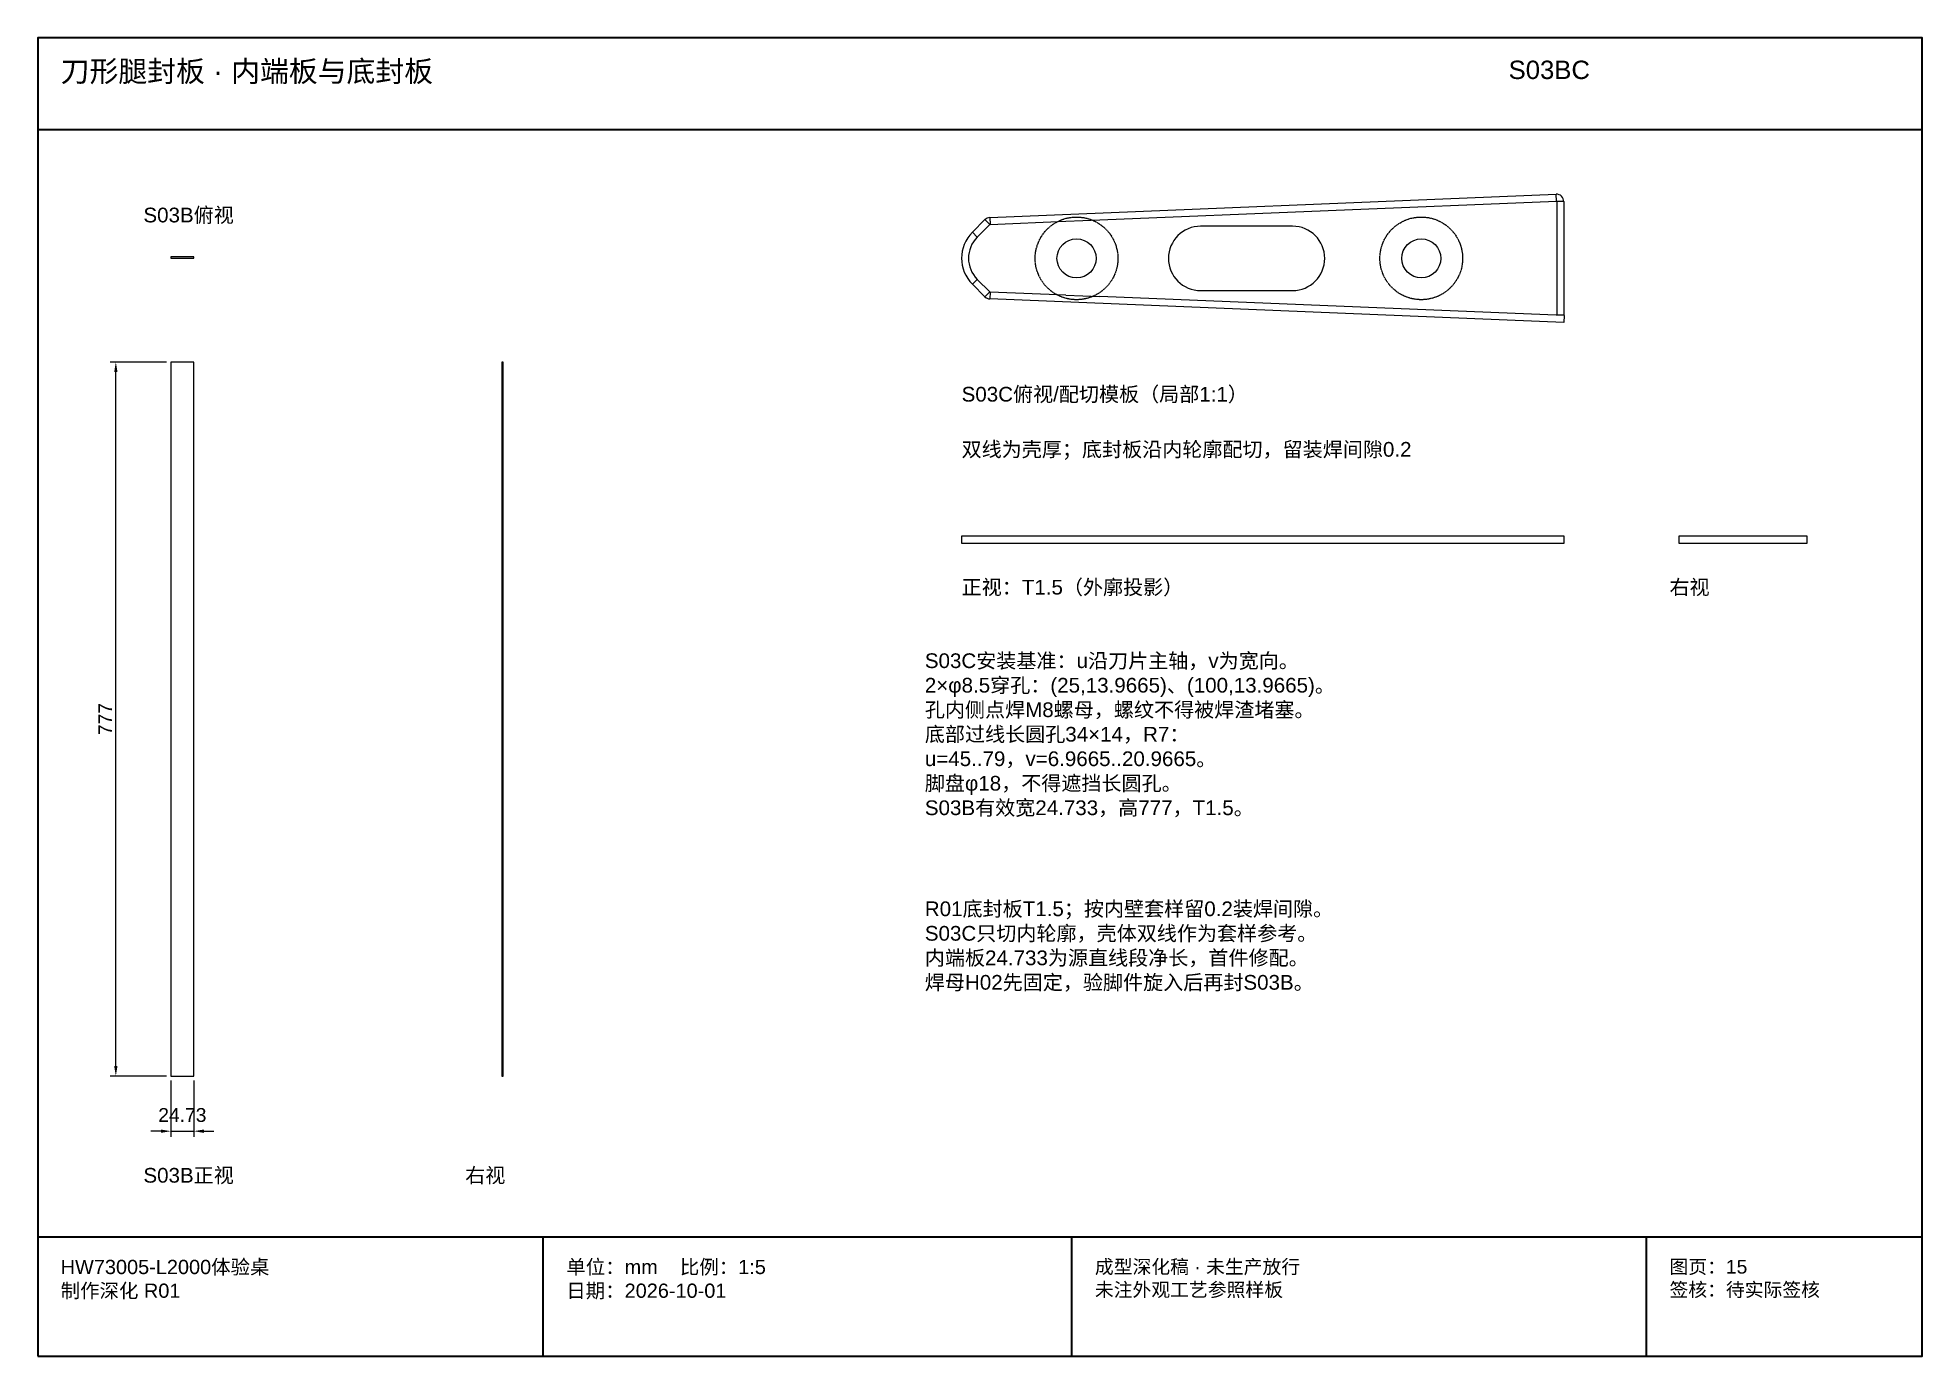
# Model space of a CAD drawing. Header units: millimetres. Extents: x 50 to 288830, y 0 to 4150.
# Drawn here: x 168025 to 170075, y 25 to 1460 of the extents above; entities that cross this region are included whole.
import ezdxf

# ---------------------------------------------------------------- set-up
doc = ezdxf.new("R2010")
doc.units = ezdxf.units.MM
doc.linetypes.add('DASHED', pattern=[1.524, 1.27, -0.254])
for name, color, linetype, lineweight in [('DIM', 7, 'Continuous', 13), ('FRAME', 7, 'Continuous', 35), ('HIDDEN', 8, 'DASHED', 13), ('NOTE', 7, 'Continuous', 18), ('OUTLINE', 7, 'Continuous', 25)]:
    doc.layers.add(name, color=color, linetype=linetype, lineweight=lineweight)
doc.styles.add('CN', font='Arial Unicode.ttf')
doc.dimstyles.new('D5', dxfattribs={"dimtxt": 15, "dimasz": 11, "dimexe": 6, "dimexo": 5, "dimgap": 4, "dimtad": 1, "dimdsep": 46, "dimtxsty": 'CN', "dimcen": 2.5, "dimclrd": 7, "dimclre": 7, "dimclrt": 7, "dimazin": 3, "dimtfac": 1, "dimtmove": 0, "dimatfit": 3})

msp = doc.modelspace()

# ---------------------------------------------------------------- texts
at = {"layer": 'NOTE', "attachment_point": 1, "style": 'CN'}
for s, insert, char_height, width in [('刀形腿封板 · 内端板与底封板', (168050, 1435), 23, 1550), ('S03BC', (169625, 1435), 20, 450), ('S03B俯视', (168140, 1275), 16, 600), ('S03C俯视/配切模板（局部1:1）', (169030, 1080), 16, 980), ('双线为壳厚；底封板沿内轮廓配切，留装焊间隙0.2', (169030, 1020), 16, 980), ('正视：T1.5（外廓投影）', (169030, 870), 16, 850), ('右视', (169800, 870), 16, 220), ('S03C安装基准：u沿刀片主轴，v为宽向。\\P2×φ8.5穿孔：(25,13.9665)、(100,13.9665)。\\P孔内侧点焊M8螺母，螺纹不得被焊渣堵塞。\\P底部过线长圆孔34×14，R7：\\Pu=45..79，v=6.9665..20.9665。\\P脚盘φ18，不得遮挡长圆孔。\\PS03B有效宽24.733，高777，T1.5。', (168990, 790), 16, 1035), ('R01底封板T1.5；按内壁套样留0.2装焊间隙。\\PS03C只切内轮廓，壳体双线作为套样参考。\\P内端板24.733为源直线段净长，首件修配。\\P焊母H02先固定，验脚件旋入后再封S03B。', (168990, 520), 16, 950), ('S03B正视', (168140, 230), 16, 600), ('右视', (168490, 230), 16, 400), ('HW73005-L2000体验桌\\P制作深化 R01', (168050, 130), 15.5, 500), ('单位：mm    比例：1:5\\P日期：2026-10-01', (168600, 130), 15.5, 525), ('成型深化稿 · 未生产放行\\P未注外观工艺参照样板', (169175, 130), 15, 575), ('图页：15\\P签核：待实际签核', (169800, 130), 15, 275)]:
    msp.add_mtext(s, dxfattribs=dict(at, insert=insert, char_height=char_height, width=width))

# ---------------------------------------------------------------- dimensions: what is measured, and where the dimension line sits
at = {"layer": 'DIM'}
msp.add_linear_dim(base=(168110, 330), p1=(168170, 330), p2=(168170, 1107), angle=90, dimstyle='D5', dxfattribs=at).render()
msp.add_linear_dim(base=(168170, 270), p1=(168170, 330), p2=(168194.733, 330), dimstyle='D5', dxfattribs=at).render()

# ---------------------------------------------------------------- linework, layer by layer
at = {"layer": 'FRAME'}
for p, q in [((168025, 1360), (170075, 1360)), ((168025, 155), (170075, 155)), ((168575, 25), (168575, 155)), ((169150, 25), (169150, 155)), ((169775, 25), (169775, 155))]:
    msp.add_line(p, q, dxfattribs=at)
msp.add_lwpolyline([(168025, 25), (170075, 25), (170075, 1460), (168025, 1460)], close=True, dxfattribs=at)
at = {"layer": 'HIDDEN'}
for centre in [(169155, 1219.832), (169530, 1219.832)]:
    msp.add_circle(centre, 45, dxfattribs=at)
at = {"layer": 'OUTLINE'}
for p, q in [((169060.746, 1264.323), (169676.671, 1289.657)), ((169180.266, 1261.732), (169676.979, 1282.164)), ((169676.979, 1282.164), (169676.671, 1289.657)), ((169677.5, 1281.664), (169677.5, 1158)), ((169685, 1281.664), (169677.5, 1281.664)), ((169685, 1281.664), (169685, 1158)), ((169041.716, 1248.284), (169055.418, 1261.986)), ((169047.019, 1242.981), (169060.721, 1256.683)), ((169060.721, 1256.683), (169055.418, 1261.986)), ((169060.746, 1264.323), (169061.054, 1256.829)), ((169061.054, 1256.829), (169143.226, 1260.209)), ((169143.226, 1260.209), (169180.266, 1261.732)), ((169390, 1254.832), (169290, 1254.832)), ((169041.716, 1248.284), (169047.019, 1242.981)), ((169255, 1219.832), (169255, 1219.832)), ((169425, 1219.832), (169425, 1219.832)), ((169047.019, 1197.019), (169041.716, 1191.716)), ((169055.418, 1178.014), (169041.716, 1191.716)), ((169060.721, 1183.317), (169047.019, 1197.019)), ((169055.418, 1178.014), (169060.721, 1183.317)), ((169061.054, 1183.171), (169060.746, 1175.677)), ((169685, 1150), (169060.746, 1175.677)), ((169143.226, 1179.791), (169061.054, 1183.171)), ((169143.226, 1179.791), (169180.266, 1178.268)), ((169685.308, 1157.494), (169180.266, 1178.268)), ((169290, 1184.832), (169390, 1184.832)), ((169685, 1158), (169677.5, 1158)), ((169685.308, 1157.494), (169685, 1150))]:
    msp.add_line(p, q, dxfattribs=at)
for points in [[(168170, 1220), (168194.733, 1220), (168194.733, 1221.5), (168170, 1221.5)], [(168170, 330), (168194.733, 330), (168194.733, 1107), (168170, 1107)], [(168530, 330), (168531.5, 330), (168531.5, 1107), (168530, 1107)], [(169030, 910), (169685.31, 910), (169685.31, 917.5), (169030, 917.5)], [(169810, 910), (169949.665, 910), (169949.665, 917.5), (169810, 917.5)]]:
    msp.add_lwpolyline(points, close=True, dxfattribs=at)
for centre in [(169155, 1219.832), (169530, 1219.832)]:
    msp.add_circle(centre, 21.25, dxfattribs=at)
for centre, radius, start, end in [((169677, 1281.664), 8, 0, 92.355423), ((169677, 1281.664), 0.5, 0, 92.355423), ((169061.074, 1256.329), 8, 92.355423, 135), ((169061.074, 1256.329), 0.5, 92.355423, 135), ((169290, 1219.832), 35, 90, 180), ((169390, 1219.832), 35, 0, 90), ((169070, 1220), 40, 135, 225), ((169070, 1220), 32.5, 135, 225), ((169290, 1219.832), 35, 180, 270), ((169390, 1219.832), 35, 270, 360), ((169061.074, 1183.671), 8, 225, 267.644577), ((169061.074, 1183.671), 0.5, 225, 267.644577)]:
    msp.add_arc(centre, radius, start, end, dxfattribs=at)

msp.set_redraw_order([(e.dxf.handle, doc.entitydb.next_handle()) for e in msp.query("TEXT MTEXT ATTDEF DIMENSION ARC_DIMENSION")])  # texts and dimensions are drawn at this point

doc.saveas('drawing.dxf')
